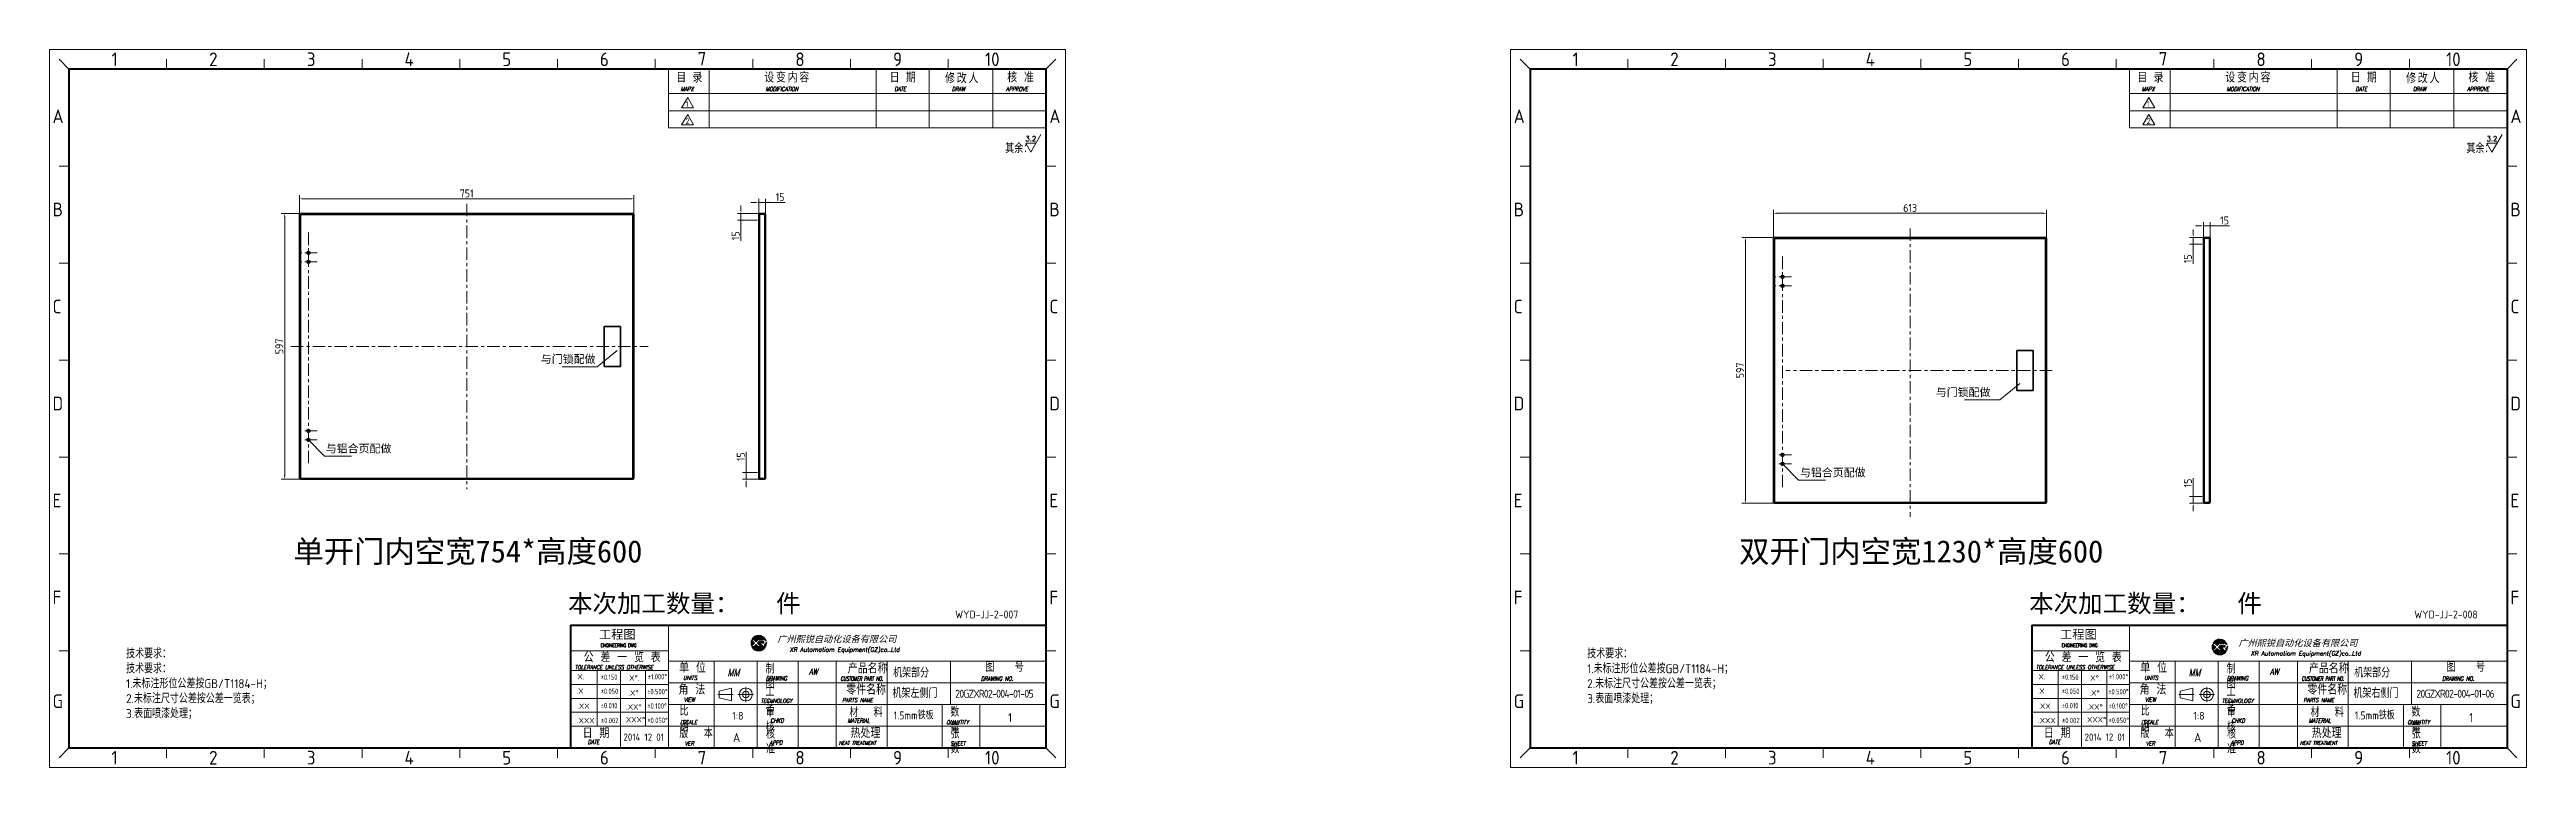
# Model space of a CAD drawing. Header units: millimetres. Extents: x 308 to 12422, y -7027 to -5414.
# Drawn here: x 6860 to 12422, y -7027 to -5414 of the extents above; entities that cross this region are included whole.
import ezdxf
from ezdxf.enums import TextEntityAlignment as Align

# ---------------------------------------------------------------- set-up
doc = ezdxf.new("R2010")
doc.units = ezdxf.units.MM
doc.linetypes.add('CENTER', pattern=[7, 4, -1, 1, -1])
for name, color, linetype in [('DIM', 3, 'Continuous'), ('layer 1', 7, 'Continuous'), ('图框文字', 7, 'Continuous')]:
    doc.layers.add(name, color=color, linetype=linetype)
for name, color, linetype, lineweight in [('中心线', 10, 'CENTER', 13), ('剖面线', 7, 'Continuous', 9), ('尺寸线', 2, 'Continuous', 13), ('粗实线', 7, 'Continuous', 35), ('细实线', 7, 'Continuous', 13)]:
    doc.layers.add(name, color=color, linetype=linetype, lineweight=lineweight)
doc.styles.add('ACANSTS', font='romans.shx', dxfattribs={"height": 1, "bigfont": 'gbcbig.shx'})
doc.styles.add('AEH', font='romans.shx', dxfattribs={"width": 0.7, "bigfont": 'chineset.shx'})
doc.styles.add('chulayer', font='txt.shx', dxfattribs={"bigfont": 'gbcbig.shx'})
doc.styles.get("Standard").update_dxf_attribs({"font": 'ISOCP.SHX', "bigfont": 'GBCBIG.SHX'})
doc.styles.add('STYLE1', font='')
doc.styles.add('斜體字', font='italic.shx', dxfattribs={"width": 0.8, "bigfont": 'chineset.shx'})
doc.styles.add('标题字', font='romand.shx', dxfattribs={"oblique": 10, "bigfont": 'bigfont.shx'})
doc.styles.get('STYLE1').set_extended_font_data('SimSun')
doc.dimstyles.new('国标$0', dxfattribs={"dimtxt": 2.2, "dimasz": 1.2, "dimexe": 1, "dimexo": 0.4, "dimgap": 0.4, "dimtad": 1, "dimzin": 1, "dimdsep": 46, "dimtxsty": 'Standard', "dimcen": 0, "dimclrd": 256, "dimclre": 256, "dimclrt": 256, "dimadec": 0, "dimazin": 0, "dimtp": 0.1, "dimtm": 0.1, "dimtfac": 0.71, "dimtmove": 1, "dimatfit": 3, "dimfxl": 1, "dimlwd": -1, "dimlwe": -1, "dimarcsym": 1})
doc.dimstyles.new('国标$7', dxfattribs={"dimtxt": 2.2, "dimasz": 1.2, "dimexe": 1, "dimexo": 0.4, "dimgap": 0.4, "dimtad": 1, "dimzin": 1, "dimdsep": 46, "dimtxsty": 'Standard', "dimcen": 0, "dimclrd": 256, "dimclre": 256, "dimclrt": 256, "dimadec": 0, "dimazin": 0, "dimtp": 0.1, "dimtm": 0.1, "dimtfac": 0.71, "dimtmove": 0, "dimatfit": 3, "dimfxl": 1, "dimlwd": -1, "dimlwe": -1, "dimarcsym": 1})

msp = doc.modelspace()

# ---------------------------------------------------------------- texts
at = {"layer": '尺寸线', "attachment_point": 1, "style": 'chulayer'}
for s, insert, char_height, width in [('{\\fSimSun|b0|i0|c134|p2;与门锁配做}', (7963.1, -6100.2), 18, 126.565), ('{\\fSimSun|b0|i0|c134|p2;与门锁配做}', (11095.7, -6174.8), 18, 126.565), ('{\\fSimSun|b0|i0|c134|p2;与铝合页配做}', (7480.3, -6301.3), 18, 254.162), ('{\\fSimSun|b0|i0|c134|p2;与铝合页配做}', (10790.7, -6355.2), 18, 204.121), ('{\\fSimSun|b0|i0|c134|p2;单开门内空宽754*高度600}', (7407.4, -6516.2), 50, 1123.693), ('{\\fSimSun|b0|i0|c134|p2;双开门内空宽1230*高度600}', (10654.1, -6516.2), 50, 1123.693)]:
    msp.add_mtext(s, dxfattribs=dict(at, insert=insert, char_height=char_height, width=width))
at = {"layer": '粗实线', "attachment_point": 1}
for s, insert, char_height, width in [('{\\fSimSun|b0|i0|c134|p2;本次加工数量：   件}', (8024.1, -6638), 40.34, 731.323), ('{\\fSimSun|b0|i0|c134|p2;本次加工数量：   件}', (11305.3, -6638), 40.34, 731.323), ('{\\fKaiTi_GB2312|b0|i0|c134|p49;工程图}', (8093.6, -6717.4), 20.17, 173.152), ('{\\fKaiTi_GB2312|b0|i0|c134|p49;工程图}', (11374.8, -6717.4), 20.17, 173.152), ('图    号', (8961.3, -6791.2), 20.17, 90.645), ('图    号', (12242.5, -6791.2), 20.17, 90.645)]:
    msp.add_mtext(s, dxfattribs=dict(at, insert=insert, char_height=char_height, width=width))
at = {"layer": '细实线'}
for s, height, p in [('1', 30.7, (6998.9, -5451.1)), ('2', 30.7, (7218.3, -5451.1)), ('3', 30.7, (7437.7, -5451.1)), ('4', 30.7, (7657.1, -5451.1)), ('5', 30.7, (7876.5, -5451.1)), ('6', 30.7, (8095.9, -5451.1)), ('7', 30.7, (8315.3, -5449.7)), ('8', 30.7, (8534.7, -5451.1)), ('9', 30.7, (8754.1, -5451.1)), ('10', 30.72, (8960.6, -5451.1)), ('1', 30.7, (10280.1, -5451.1)), ('2', 30.7, (10499.5, -5451.1)), ('3', 30.7, (10718.9, -5451.1)), ('4', 30.7, (10938.3, -5451.1)), ('5', 30.7, (11157.7, -5451.1)), ('6', 30.7, (11377.1, -5451.1)), ('7', 30.7, (11596.5, -5449.7)), ('8', 30.7, (11815.9, -5451.1)), ('9', 30.7, (12035.3, -5451.1)), ('10', 30.72, (12241.7, -5451.1)), ('A', 30.7, (6866.6, -5579.1)), ('1', 12.7, (8288.1, -5542.6)), ('A', 30.7, (9105.1, -5579.1)), ('A', 30.7, (10147.8, -5579.1)), ('1', 12.7, (11569.3, -5542.6)), ('A', 30.7, (12386.2, -5579.1)), ('2', 12.7, (8288.1, -5581)), ('2', 12.7, (11569.3, -5581)), ('B', 30.7, (6866.6, -5788.6)), ('B', 30.7, (9105.1, -5788.6)), ('B', 30.7, (10147.8, -5788.6)), ('B', 30.7, (12386.2, -5788.6)), ('C', 30.7, (6866.6, -6006.5)), ('C', 30.7, (9105.1, -6006.5)), ('C', 30.7, (10147.8, -6006.5)), ('C', 30.7, (12386.2, -6006.5)), ('D', 30.7, (6866.6, -6224.4)), ('D', 30.7, (9105.1, -6224.4)), ('D', 30.7, (10147.8, -6224.4)), ('D', 30.7, (12386.2, -6224.4)), ('E', 30.7, (6866.6, -6442.2)), ('E', 30.7, (9105.1, -6442.2)), ('E', 30.7, (10147.8, -6442.2)), ('E', 30.7, (12386.2, -6442.2)), ('F', 30.7, (6866.6, -6660.1)), ('F', 30.7, (9105.1, -6660.1)), ('F', 30.7, (10147.8, -6660.1)), ('F', 30.7, (12386.2, -6660.1)), ('X.', 11.88, (8045.3, -6828.8)), ('X%%D.', 11.88, (8161.5, -6831.6)), ('X.', 11.88, (11326.4, -6828.8)), ('X%%D.', 11.88, (11442.7, -6831.6)), ('G', 30.7, (6866.6, -6893.2)), ('.X', 11.88, (8043.3, -6861)), ('.XX', 11.88, (8044.7, -6894.9)), ('.XX%%D', 11.88, (8154.4, -6896.6)), ('.X%%D', 11.88, (8159.5, -6865.2)), ('G', 30.7, (9105.1, -6893.2)), ('G', 30.7, (10147.8, -6893.2)), ('.X', 11.88, (11324.4, -6861)), ('.XX', 11.88, (11325.9, -6894.9)), ('.XX%%D', 11.88, (11435.6, -6896.6)), ('.X%%D', 11.88, (11440.7, -6865.2)), ('G', 30.7, (12386.2, -6893.2)), ('.XXX', 11.88, (8044.1, -6927.2)), ('.XXX%%D', 11.88, (8150.5, -6925.3)), ('.XXX', 11.88, (11325.3, -6927.2)), ('.XXX%%D', 11.88, (11431.6, -6925.3)), ('1', 30.7, (6998.9, -7020.1)), ('2', 30.7, (7218.3, -7020.1)), ('3', 30.7, (7437.7, -7020.1)), ('4', 30.7, (7657.1, -7020.1)), ('5', 30.7, (7876.5, -7020.1)), ('5', 30.7, (7876.5, -7020.1)), ('6', 30.7, (8095.9, -7020.1)), ('7', 30.7, (8315.3, -7020.1)), ('8', 30.7, (8534.7, -7020.1)), ('9', 30.7, (8754.1, -7020.1)), ('10', 30.72, (8960.6, -7020.1)), ('1', 30.7, (10280.1, -7020.1)), ('2', 30.7, (10499.5, -7020.1)), ('3', 30.7, (10718.9, -7020.1)), ('4', 30.7, (10938.3, -7020.1)), ('5', 30.7, (11157.7, -7020.1)), ('5', 30.7, (11157.7, -7020.1)), ('6', 30.7, (11377.1, -7020.1)), ('7', 30.7, (11596.5, -7020.1)), ('8', 30.7, (11815.9, -7020.1)), ('9', 30.7, (12035.3, -7020.1)), ('10', 30.72, (12241.7, -7020.1))]:
    msp.add_text(s, height=height, dxfattribs=at).set_placement(p)
at = {"layer": '细实线', "style": 'ACANSTS'}
for s, height, p in [('目', 22.3, (8267.3, -5487.9)), ('录', 22.3, (8303.7, -5487.9)), ('设', 22.3, (8464.8, -5487.7)), ('变', 22.3, (8491.1, -5487.7)), ('内', 22.3, (8517.4, -5487.7)), ('容', 22.3, (8543.7, -5487.7)), ('日', 22.3, (8746.5, -5487.7)), ('期', 22.3, (8782.8, -5487.7)), ('修', 22.3, (8870.8, -5489.3)), ('改', 22.3, (8897.1, -5489.3)), ('人', 22.3, (8923.4, -5489.3)), ('核 准', 22.32, (9010.5, -5487.6)), ('目', 22.3, (11548.5, -5487.9)), ('录', 22.3, (11584.8, -5487.9)), ('设', 22.3, (11746, -5487.7)), ('变', 22.3, (11772.3, -5487.7)), ('内', 22.3, (11798.6, -5487.7)), ('容', 22.3, (11824.9, -5487.7)), ('日', 22.3, (12027.6, -5487.7)), ('期', 22.3, (12064, -5487.7)), ('修', 22.3, (12152, -5489.3)), ('改', 22.3, (12178.2, -5489.3)), ('人', 22.3, (12204.5, -5489.3)), ('核 准', 22.32, (12291.7, -5487.6)), ('公 差 一 览 表', 22.32, (8059.4, -6790.3)), ('公 差 一 览 表', 22.32, (11340.6, -6790.3)), ('角 法', 22.32, (8272.4, -6862.8)), ('单 位', 22.32, (8273.8, -6813.8)), ('零件名称', 22.32, (8649, -6863)), ('产品名称', 22.32, (8652.4, -6815.4)), ('角 法', 22.32, (11553.6, -6862.8)), ('单 位', 22.32, (11555, -6813.8)), ('零件名称', 22.32, (11930.2, -6863)), ('产品名称', 22.32, (11933.6, -6815.4)), ('日 期', 22.32, (8057.1, -6960.7)), ('热处理', 22.32, (8658.8, -6960.3)), ('日 期', 22.32, (11338.3, -6960.7)), ('热处理', 22.32, (11940, -6960.3))]:
    msp.add_text(s, height=height, dxfattribs=at).set_placement(p)
at = {"layer": '细实线'}
for s, height, style, width, p in [('MAPX', 9.28, '斜體字', 0.8, (8277.1, -5507.1)), ('MODIFICATION', 9.278, '斜體字', 0.8, (8467.8, -5507.1)), ('DATE', 9.28, '斜體字', 0.8, (8757.3, -5507.1)), ('DRAW', 9.28, '斜體字', 0.8, (8886.3, -5507.1)), ('APPROVE', 9.28, '斜體字', 0.8, (9007.8, -5507)), ('MAPX', 9.28, '斜體字', 0.8, (11558.2, -5507.1)), ('MODIFICATION', 9.278, '斜體字', 0.8, (11749, -5507.1)), ('DATE', 9.28, '斜體字', 0.8, (12038.5, -5507.1)), ('DRAW', 9.28, '斜體字', 0.8, (12167.5, -5507.1)), ('APPROVE', 9.28, '斜體字', 0.8, (12289, -5507)), ('ENGINEERING DWG', 7.731, 'AEH', 0.7, (8097.4, -6756.2)), ('ENGINEERING DWG', 7.731, 'AEH', 0.7, (11378.6, -6756.2)), ('TOLERANCE UNLESS OTHERWISE', 9.278, '斜體字', 0.8, (8039.7, -6806.1)), ('UNITS', 9.28, '斜體字', 0.8, (8282.8, -6830)), ('MM', 16.14, '斜體字', 0.8, (8382.7, -6821.5)), ('DRAWING', 9.28, '斜體字', 0.8, (8468.5, -6831.1)), ('AW', 13.92, '斜體字', 0.8, (8565, -6818.4)), ('CUSTOMER PART NO.', 9.278, '斜體字', 0.6, (8636.3, -6831.7)), ('DRAWING NO.', 9.278, '斜體字', 0.8, (8951.5, -6831.8)), ('TOLERANCE UNLESS OTHERWISE', 9.278, '斜體字', 0.8, (11320.9, -6806.1)), ('UNITS', 9.28, '斜體字', 0.8, (11563.9, -6830)), ('MM', 16.14, '斜體字', 0.8, (11663.9, -6821.5)), ('DRAWING', 9.28, '斜體字', 0.8, (11749.7, -6831.1)), ('AW', 13.92, '斜體字', 0.8, (11846.1, -6818.4)), ('CUSTOMER PART NO.', 9.278, '斜體字', 0.6, (11917.4, -6831.7)), ('DRAWING NO.', 9.278, '斜體字', 0.8, (12232.7, -6831.8)), ('VIEW', 9.28, '斜體字', 0.8, (8284.5, -6879)), ('TECHNOLOGY', 9.28, '斜體字', 0.8, (8457, -6881.6)), ('PARTS NAME', 9.28, '斜體字', 0.8, (8640.1, -6880)), ('VIEW', 9.28, '斜體字', 0.8, (11565.7, -6879)), ('TECHNOLOGY', 9.28, '斜體字', 0.8, (11738.2, -6881.6)), ('PARTS NAME', 9.28, '斜體字', 0.8, (11921.3, -6880)), ('SCALE', 9.28, '斜體字', 0.8, (8280.6, -6929.6)), ('CHKD', 9.28, '斜體字', 0.8, (8478.5, -6926.1)), ('MATERIAL', 9.28, '斜體字', 0.8, (8652, -6926.1)), ('QUANTITY', 9.28, '斜體字', 0.8, (8873.9, -6929.7)), ('SCALE', 9.28, '斜體字', 0.8, (11561.8, -6929.6)), ('CHKD', 9.28, '斜體字', 0.8, (11759.7, -6926.1)), ('MATERIAL', 9.28, '斜體字', 0.8, (11933.2, -6926.1)), ('QUANTITY', 9.28, '斜體字', 0.8, (12155.1, -6929.7)), ('DATE', 9.28, '斜體字', 0.8, (8068.5, -6974.1)), ('VER', 9.28, '斜體字', 0.8, (8286.5, -6977.4)), ('APPD', 9.28, '斜體字', 0.8, (8477, -6975.6)), ('HEAT TREATMENT', 8.35, '斜體字', 0.8, (8632.6, -6975.6)), ('SHEET', 9.28, '斜體字', 0.8, (8883, -6977.3)), ('DATE', 9.28, '斜體字', 0.8, (11349.6, -6974.1)), ('VER', 9.28, '斜體字', 0.8, (11567.7, -6977.4)), ('APPD', 9.28, '斜體字', 0.8, (11758.2, -6975.6)), ('HEAT TREATMENT', 8.35, '斜體字', 0.8, (11913.8, -6975.6)), ('SHEET', 9.28, '斜體字', 0.8, (12164.1, -6977.3))]:
    msp.add_text(s, height=height, dxfattribs=dict(at, style=style, width=width)).set_placement(p)
at = {"layer": '细实线', "width": 0.8}
for s, height, p in [('%%P0.150', 11.88, (8097.5, -6829.9)), ('%%P1.000%%D', 11.875, (8203.3, -6828.7)), ('%%P0.150', 11.88, (11378.7, -6829.9)), ('%%P1.000%%D', 11.875, (11484.5, -6828.7)), ('%%P0.050', 11.88, (8097.5, -6861.4)), ('%%P0.010', 11.88, (8097.8, -6893.7)), ('%%P0.500%%D', 11.875, (8202.1, -6862.2)), ('%%P0.100%%D', 11.875, (8202.5, -6894.5)), ('%%P0.050', 11.88, (11378.6, -6861.4)), ('%%P0.010', 11.88, (11378.9, -6893.7)), ('%%P0.500%%D', 11.875, (11483.2, -6862.2)), ('%%P0.100%%D', 11.875, (11483.7, -6894.5)), ('%%P0.002', 11.88, (8098.2, -6927)), ('%%P0.050%%D', 11.875, (8202.5, -6926.8)), ('%%P0.002', 11.88, (11379.4, -6927)), ('%%P0.050%%D', 11.875, (11483.7, -6926.8))]:
    msp.add_text(s, height=height, dxfattribs=at).set_placement(p)
at = {"layer": '细实线', "attachment_point": 1}
for s, insert, char_height, width in [('其余：', (9006.2, -5626.2), 20.17, 80.789), ('其余：', (12287.3, -5626.2), 20.17, 80.789), ('WYD-JJ-2-007', (8893.7, -6674.1), 17.75, 185.613), ('WYD-JJ-2-008', (12170.3, -6674.1), 17.75, 185.613), ('技术要求：\\P技术要求：\\P1.未标注形位公差按GB/T1184-H；\\P2.未标注尺寸公差按公差一览表；\\P3.表面喷漆处理；', (7031.8, -6761.1), 20.17, 335.168), ('技术要求：\\P1.未标注形位公差按GB/T1184-H；\\P2.未标注尺寸公差按公差一览表；\\P3.表面喷漆处理；', (10313, -6761.1), 20.17, 335.168), ('制   图', (8468, -6795.3), 20.17, 51.506), ('机架部分', (8754.2, -6804.1), 20.17, 118.392), ('制   图', (11749.1, -6795.3), 20.17, 51.506), ('机架部分', (12035.4, -6804.1), 20.17, 118.392), ('比   例', (8274.8, -6889.9), 20.17, 66.95), ('工   艺', (8467.7, -6847.2), 20.17, 69.278), ('审   核', (8468.1, -6892.5), 20.17, 65.513), ('材   料', (8656, -6893.2), 20.17, 78.289), ('机架左侧门', (8752.7, -6850), 20.17, 118.569), ('数  量', (8882.9, -6892.2), 20.17, 51.937), ('{\\T0.85;20GZXR02-004-01-05}', (8893.7, -6852.1), 17.75, 185.613), ('比   例', (11556, -6889.9), 20.17, 66.95), ('工   艺', (11748.9, -6847.2), 20.17, 69.278), ('审   核', (11749.3, -6892.5), 20.17, 65.513), ('材   料', (11937.2, -6893.2), 20.17, 78.289), ('机架右侧门', (12033.8, -6850), 20.17, 118.569), ('数  量', (12164.1, -6892.2), 20.17, 51.937), ('{\\T0.85;20GZXR02-004-01-06}', (12174.9, -6852.1), 17.75, 185.613), ('2014 12 01', (8148.8, -6950.5), 16.14, 185.613), ('版   本', (8274.2, -6940.1), 20.17, 74.175), ('1:8', (8393, -6901.7), 17.75, 185.613), ('A', (8394.6, -6949.4), 20.2, 35.12), ('核   准', (8468.8, -6941.8), 20.17, 59.112), ('1.5mm铁板', (8755.4, -6900.9), 17.75, 185.613), ('张  数', (8883.2, -6941.1), 20.17, 54.277), ('1', (9012.5, -6904.6), 20.2, 23.559), ('2014 12 01', (11429.9, -6950.5), 16.14, 185.613), ('版   本', (11555.3, -6940.1), 20.17, 74.175), ('1:8', (11674.2, -6901.7), 17.75, 185.613), ('A', (11675.8, -6949.4), 20.2, 35.12), ('核   准', (11750, -6941.8), 20.17, 59.112), ('1.5mm铁板', (12036.5, -6900.9), 17.75, 185.613), ('张  数', (12164.4, -6941.1), 20.17, 54.277), ('1', (12293.6, -6904.6), 20.2, 23.559)]:
    msp.add_mtext(s, dxfattribs=dict(at, insert=insert, char_height=char_height, width=width))

# ---------------------------------------------------------------- blocks, each defined once
blk = doc.blocks.new('*U3', base_point=(11516.67, -1645.06))
for p, q in [((11516.67, -1645.06), (11514.67, -1641.59)), ((11518.67, -1641.59), (11514.67, -1641.59)), ((11516.67, -1645.06), (11520.67, -1638.13))]:
    blk.add_line(p, q)
at = {"style": 'chulayer'}
blk.add_attdef('1', text='', height=2, dxfattribs=at).set_placement((11516.67, -1639.79), align=Align.MIDDLE)
blk = doc.blocks.new('*D28')
at = {"layer": 'Defpoints', "color": 0}
for p in [(7421.1, -5784.2), (8172.1, -5749.1), (8172.1, -5784.2)]:
    blk.add_point(p, dxfattribs=at)
at = {"layer": '尺寸线'}
for p, q in [((7421.1, -5781.2), (7421.1, -5741.1)), ((7430.1, -5749.1), (8163.1, -5749.1)), ((8172.1, -5781.2), (8172.1, -5741.1))]:
    blk.add_line(p, q, dxfattribs=at)
for points in [[(7430.1, -5747.6), (7430.1, -5750.6), (7421.1, -5749.1)], [(8163.1, -5750.6), (8163.1, -5747.6), (8172.1, -5749.1)]]:
    blk.add_solid(points, dxfattribs=at)
at = {"layer": '尺寸线', "insert": (7796.6, -5737.1), "char_height": 18, "attachment_point": 5}
blk.add_mtext('751', dxfattribs=at)
blk = doc.blocks.new('*D29')
at = {"layer": 'Defpoints', "color": 0}
for p in [(7387.9, -5782.2), (7423.1, -5782.2), (7423.1, -6379.2)]:
    blk.add_point(p, dxfattribs=at)
at = {"layer": '尺寸线'}
for p, q in [((7420.1, -5782.2), (7379.9, -5782.2)), ((7387.9, -6370.2), (7387.9, -5791.2)), ((7420.1, -6379.2), (7379.9, -6379.2))]:
    blk.add_line(p, q, dxfattribs=at)
for points in [[(7389.4, -5791.2), (7386.4, -5791.2), (7387.9, -5782.2)], [(7386.4, -6370.2), (7389.4, -6370.2), (7387.9, -6379.2)]]:
    blk.add_solid(points, dxfattribs=at)
at = {"layer": '尺寸线', "insert": (7375.9, -6080.7), "char_height": 18, "attachment_point": 5, "rotation": 90}
blk.add_mtext('597', dxfattribs=at)
blk = doc.blocks.new('*D30')
at = {"layer": 'Defpoints', "color": 0}
for p in [(8452.4, -5784.2), (8467.4, -5757.2), (8467.4, -5784.2)]:
    blk.add_point(p, dxfattribs=at)
at = {"layer": '尺寸线'}
for p, q in [((8443.4, -5757.2), (8434.4, -5757.2)), ((8452.4, -5781.2), (8452.4, -5749.2)), ((8452.4, -5757.2), (8467.4, -5757.2)), ((8467.4, -5781.2), (8467.4, -5749.2)), ((8467.4, -5757.2), (8511.5, -5757.2))]:
    blk.add_line(p, q, dxfattribs=at)
for points in [[(8443.4, -5758.7), (8443.4, -5755.7), (8452.4, -5757.2)], [(8476.4, -5755.7), (8476.4, -5758.7), (8467.4, -5757.2)]]:
    blk.add_solid(points, dxfattribs=at)
at = {"layer": '尺寸线', "insert": (8500.4, -5745.2), "char_height": 18, "attachment_point": 5}
blk.add_mtext('15', dxfattribs=at)
blk = doc.blocks.new('*D31')
at = {"layer": 'Defpoints', "color": 0}
for p in [(8412.5, -5782.2), (8454.4, -5782.2), (8452.4, -5797.2)]:
    blk.add_point(p, dxfattribs=at)
at = {"layer": '尺寸线'}
for p, q in [((8451.4, -5782.2), (8404.5, -5782.2)), ((8412.5, -5773.2), (8412.5, -5764.2)), ((8412.5, -5797.2), (8412.5, -5782.2)), ((8449.4, -5797.2), (8404.5, -5797.2)), ((8412.5, -5797.2), (8412.5, -5843.3))]:
    blk.add_line(p, q, dxfattribs=at)
for points in [[(8411, -5773.2), (8414, -5773.2), (8412.5, -5782.2)], [(8414, -5806.2), (8411, -5806.2), (8412.5, -5797.2)]]:
    blk.add_solid(points, dxfattribs=at)
at = {"layer": '尺寸线', "insert": (8400.5, -5832.2), "char_height": 18, "attachment_point": 5, "rotation": 90}
blk.add_mtext('15', dxfattribs=at)
blk = doc.blocks.new('*D32')
at = {"layer": 'Defpoints', "color": 0}
for p in [(8424.2, -6364.2), (8452.4, -6364.2), (8454.4, -6379.2)]:
    blk.add_point(p, dxfattribs=at)
at = {"layer": '尺寸线'}
for p, q in [((8424.2, -6364.2), (8424.2, -6317.4)), ((8449.4, -6364.2), (8416.2, -6364.2)), ((8451.4, -6379.2), (8416.2, -6379.2)), ((8424.2, -6379.2), (8424.2, -6364.2)), ((8424.2, -6388.2), (8424.2, -6397.2))]:
    blk.add_line(p, q, dxfattribs=at)
for points in [[(8422.7, -6355.2), (8425.7, -6355.2), (8424.2, -6364.2)], [(8425.7, -6388.2), (8422.7, -6388.2), (8424.2, -6379.2)]]:
    blk.add_solid(points, dxfattribs=at)
at = {"layer": '尺寸线', "insert": (8412.2, -6328.5), "char_height": 18, "attachment_point": 5, "rotation": 90}
blk.add_mtext('15', dxfattribs=at)
blk = doc.blocks.new('XR')
at = {"true_color": 0xfc8000}
h = blk.add_hatch(color=30, dxfattribs=at)
h.set_gradient(color1=(252, 128, 0), rotation=240, one_color=1, tint=1, name='INVCURVED')
edge = h.paths.add_edge_path()
edge.add_spline(control_points=[(-434.2, -5928.5), (-433.9, -5928.7), (-433.6, -5929), (-433.6, -5929), (-433.6, -5929), (-433.6, -5929), (-433.4, -5928.7), (-433.1, -5928.5)], knot_values=[0.5625, 0.5625, 0.5625, 0.5625, 0.625, 0.625, 0.625, 0.625, 0.6875, 0.6875, 0.6875, 0.6875], degree=3, periodic=0)
edge.add_spline(control_points=[(-433.1, -5928.5), (-432.8, -5928.2), (-432.5, -5927.9), (-432.5, -5927.9), (-432.5, -5927.9), (-432.5, -5927.9), (-432, -5927.9), (-431.5, -5927.9)], knot_values=[0.4375, 0.4375, 0.4375, 0.4375, 0.5, 0.5, 0.5, 0.5, 0.5625, 0.5625, 0.5625, 0.5625], degree=3, periodic=0)
edge.add_spline(control_points=[(-431.5, -5927.9), (-431, -5927.9), (-430.5, -5927.9), (-430.5, -5927.9), (-430.5, -5927.9), (-430, -5927.9), (-429.4, -5928), (-429, -5928.3)], knot_values=[0.25, 0.25, 0.25, 0.25, 0.3125, 0.3125, 0.3125, 0.3125, 0.4375, 0.4375, 0.4375, 0.4375], degree=3, periodic=0)
edge.add_spline(control_points=[(-429, -5928.3), (-428.9, -5928.4), (-428.8, -5928.6), (-428.7, -5928.7)], knot_values=[0.125, 0.125, 0.125, 0.125, 0.25, 0.25, 0.25, 0.25], degree=3, periodic=0)
edge.add_spline(control_points=[(-428.7, -5928.7), (-429.1, -5927.2), (-430.6, -5926), (-432.3, -5926)], knot_values=[0, 0, 0, 0, 0.125, 0.125, 0.125, 0.125], degree=3, periodic=0)
edge.add_spline(control_points=[(-432.3, -5926), (-433.7, -5926), (-434.9, -5926.8), (-435.6, -5927.9)], knot_values=[0.875, 0.875, 0.875, 0.875, 1, 1, 1, 1], degree=3, periodic=0)
edge.add_spline(control_points=[(-435.6, -5927.9), (-435.6, -5927.9), (-434.7, -5927.9), (-434.7, -5927.9), (-434.7, -5927.9), (-434.7, -5927.9), (-434.4, -5928.2), (-434.2, -5928.5)], knot_values=[0.6875, 0.6875, 0.6875, 0.6875, 0.8125, 0.8125, 0.8125, 0.8125, 0.875, 0.875, 0.875, 0.875], degree=3, periodic=0)
edge = h.paths.add_edge_path()
edge.add_spline(control_points=[(-434.8, -5929.3), (-435, -5929), (-435.3, -5928.7), (-435.5, -5928.5)], knot_values=[0.562504, 0.562504, 0.562504, 0.562504, 0.656252, 0.656252, 0.656252, 0.656252], degree=3, periodic=0)
edge.add_spline(control_points=[(-435.5, -5928.5), (-435.7, -5928.4), (-435.8, -5928.3), (-435.8, -5928.3), (-435.8, -5928.3), (-435.9, -5928.7), (-436, -5929.2), (-436, -5929.7)], knot_values=[0.25, 0.25, 0.25, 0.25, 0.312504, 0.312504, 0.312504, 0.312504, 0.562504, 0.562504, 0.562504, 0.562504], degree=3, periodic=0)
edge.add_spline(control_points=[(-436, -5929.7), (-436, -5930.2), (-435.9, -5930.7), (-435.8, -5931.1), (-435.8, -5931.1), (-435.4, -5930.8), (-435, -5930.4)], knot_values=[0.874998, 0.874998, 0.874998, 0.874998, 1.124998, 1.124998, 1.124998, 1.25, 1.25, 1.25, 1.25], degree=3, periodic=0)
edge.add_spline(control_points=[(-435, -5930.4), (-434.7, -5930.1), (-434.3, -5929.7), (-434.3, -5929.7), (-434.3, -5929.7), (-434.3, -5929.7), (-434.3, -5929.7), (-434.3, -5929.7)], knot_values=[0.749878, 0.749878, 0.749878, 0.749878, 0.874875, 0.874875, 0.874875, 0.874875, 0.874998, 0.874998, 0.874998, 0.874998], degree=3, periodic=0)
edge.add_spline(control_points=[(-434.3, -5929.7), (-434.3, -5929.7), (-434.3, -5929.7), (-434.3, -5929.7)], knot_values=[0.749634, 0.749634, 0.749634, 0.749634, 0.749817, 0.749817, 0.749817, 0.749817], degree=3, periodic=0)
edge.add_spline(control_points=[(-434.3, -5929.7), (-434.3, -5929.7), (-434.3, -5929.7), (-434.4, -5929.7)], knot_values=[0.738281, 0.738281, 0.738281, 0.738281, 0.742188, 0.742188, 0.742188, 0.742188], degree=3, periodic=0)
edge.add_spline(control_points=[(-434.4, -5929.7), (-434.4, -5929.7), (-434.4, -5929.7), (-434.4, -5929.7)], knot_values=[0.726563, 0.726563, 0.726563, 0.726563, 0.738281, 0.738281, 0.738281, 0.738281], degree=3, periodic=0)
edge.add_spline(control_points=[(-434.4, -5929.7), (-434.4, -5929.7), (-434.4, -5929.7), (-434.4, -5929.6)], knot_values=[0.718751, 0.718751, 0.718751, 0.718751, 0.726563, 0.726563, 0.726563, 0.726563], degree=3, periodic=0)
edge.add_spline(control_points=[(-434.4, -5929.6), (-434.4, -5929.6), (-434.4, -5929.6), (-434.5, -5929.6)], knot_values=[0.703126, 0.703126, 0.703126, 0.703126, 0.718751, 0.718751, 0.718751, 0.718751], degree=3, periodic=0)
edge.add_spline(control_points=[(-434.5, -5929.6), (-434.5, -5929.5), (-434.5, -5929.5), (-434.6, -5929.5)], knot_values=[0.687501, 0.687501, 0.687501, 0.687501, 0.703126, 0.703126, 0.703126, 0.703126], degree=3, periodic=0)
edge.add_spline(control_points=[(-434.6, -5929.5), (-434.6, -5929.4), (-434.7, -5929.3), (-434.8, -5929.3)], knot_values=[0.656252, 0.656252, 0.656252, 0.656252, 0.687501, 0.687501, 0.687501, 0.687501], degree=3, periodic=0)
at = {"true_color": 0x0348ff}
h = blk.add_hatch(color=160, dxfattribs=at)
h.set_gradient(color1=(3, 72, 255), color2=(0, 41, 153), one_color=1, tint=0.3, name='HEMISPHERICAL')
edge = h.paths.add_edge_path()
edge.add_spline(control_points=[(-432.5, -5929.7), (-432.3, -5929.9), (-431.9, -5930.2), (-431.7, -5930.5), (-431.7, -5930.5), (-431.7, -5930.5), (-431.7, -5930.5), (-431.7, -5930.5)], knot_values=[0.736842, 0.736842, 0.736842, 0.736842, 0.789474, 0.789474, 0.789474, 0.789474, 0.802633, 0.802633, 0.802633, 0.802633], degree=3, periodic=0)
edge.add_spline(control_points=[(-431.7, -5930.5), (-431.7, -5930.5), (-431.7, -5930.5), (-431.6, -5930.5)], knot_values=[0.802633, 0.802633, 0.802633, 0.802633, 0.815791, 0.815791, 0.815791, 0.815791], degree=3, periodic=0)
edge.add_spline(control_points=[(-431.6, -5930.5), (-431.6, -5930.5), (-431.6, -5930.5), (-431.6, -5930.5)], knot_values=[0.815791, 0.815791, 0.815791, 0.815791, 0.82237, 0.82237, 0.82237, 0.82237], degree=3, periodic=0)
edge.add_spline(control_points=[(-431.6, -5930.5), (-431.6, -5930.5), (-431.6, -5930.5), (-431.6, -5930.5)], knot_values=[0.82237, 0.82237, 0.82237, 0.82237, 0.828949, 0.828949, 0.828949, 0.828949], degree=3, periodic=0)
edge.add_spline(control_points=[(-431.6, -5930.5), (-431.6, -5930.5), (-431.6, -5930.5), (-431.6, -5930.5), (-431.6, -5930.5), (-431.6, -5930.5), (-431.6, -5930.5), (-431.5, -5930.5)], knot_values=[0.841901, 0.841901, 0.841901, 0.841901, 0.842105, 0.842105, 0.842105, 0.842105, 0.855264, 0.855264, 0.855264, 0.855264], degree=3, periodic=0)
edge.add_spline(control_points=[(-431.5, -5930.5), (-431.5, -5930.5), (-431.4, -5930.5), (-431.3, -5930.5)], knot_values=[0.855264, 0.855264, 0.855264, 0.855264, 0.868422, 0.868422, 0.868422, 0.868422], degree=3, periodic=0)
edge.add_spline(control_points=[(-431.3, -5930.5), (-431.3, -5930.5), (-431.2, -5930.5), (-431.2, -5930.5)], knot_values=[0.868422, 0.868422, 0.868422, 0.868422, 0.875, 0.875, 0.875, 0.875], degree=3, periodic=0)
edge.add_spline(control_points=[(-431.2, -5930.5), (-431.1, -5930.5), (-431.1, -5930.5), (-431.1, -5930.5)], knot_values=[0.875, 0.875, 0.875, 0.875, 0.881579, 0.881579, 0.881579, 0.881579], degree=3, periodic=0)
edge.add_spline(control_points=[(-431.1, -5930.5), (-431.1, -5930.5), (-431, -5930.5), (-431, -5930.5)], knot_values=[0.881579, 0.881579, 0.881579, 0.881579, 0.884869, 0.884869, 0.884869, 0.884869], degree=3, periodic=0)
edge.add_spline(control_points=[(-431, -5930.5), (-431, -5930.5), (-431, -5930.5), (-431, -5930.5)], knot_values=[0.884869, 0.884869, 0.884869, 0.884869, 0.888158, 0.888158, 0.888158, 0.888158], degree=3, periodic=0)
edge.add_spline(control_points=[(-431, -5930.5), (-431, -5930.5), (-431, -5930.5), (-431, -5930.5)], knot_values=[0.888158, 0.888158, 0.888158, 0.888158, 0.889803, 0.889803, 0.889803, 0.889803], degree=3, periodic=0)
edge.add_spline(control_points=[(-431, -5930.5), (-431, -5930.5), (-431, -5930.5), (-431, -5930.5)], knot_values=[0.889803, 0.889803, 0.889803, 0.889803, 0.891447, 0.891447, 0.891447, 0.891447], degree=3, periodic=0)
edge.add_spline(control_points=[(-431, -5930.5), (-431, -5930.5), (-431, -5930.5), (-431, -5930.5)], knot_values=[0.891447, 0.891447, 0.891447, 0.891447, 0.89227, 0.89227, 0.89227, 0.89227], degree=3, periodic=0)
edge.add_spline(control_points=[(-431, -5930.5), (-431, -5930.5), (-431, -5930.5), (-431, -5930.5)], knot_values=[0.89227, 0.89227, 0.89227, 0.89227, 0.893092, 0.893092, 0.893092, 0.893092], degree=3, periodic=0)
edge.add_spline(control_points=[(-431, -5930.5), (-431, -5930.5), (-431, -5930.5), (-431, -5930.5)], knot_values=[0.893092, 0.893092, 0.893092, 0.893092, 0.893503, 0.893503, 0.893503, 0.893503], degree=3, periodic=0)
edge.add_spline(control_points=[(-431, -5930.5), (-431, -5930.5), (-431, -5930.5), (-431, -5930.5)], knot_values=[0.893503, 0.893503, 0.893503, 0.893503, 0.893914, 0.893914, 0.893914, 0.893914], degree=3, periodic=0)
edge.add_spline(control_points=[(-431, -5930.5), (-431, -5930.5), (-431, -5930.5), (-431, -5930.5)], knot_values=[0.893914, 0.893914, 0.893914, 0.893914, 0.89412, 0.89412, 0.89412, 0.89412], degree=3, periodic=0)
edge.add_spline(control_points=[(-431, -5930.5), (-431, -5930.5), (-431, -5930.5), (-431, -5930.5)], knot_values=[0.89412, 0.89412, 0.89412, 0.89412, 0.894326, 0.894326, 0.894326, 0.894326], degree=3, periodic=0)
edge.add_spline(control_points=[(-431, -5930.5), (-431, -5930.5), (-431, -5930.5), (-431, -5930.5)], knot_values=[0.894428, 0.894428, 0.894428, 0.894428, 0.894531, 0.894531, 0.894531, 0.894531], degree=3, periodic=0)
edge.add_spline(control_points=[(-431, -5930.5), (-431, -5930.5), (-431, -5930.5), (-431, -5930.5)], knot_values=[0.894531, 0.894531, 0.894531, 0.894531, 0.894583, 0.894583, 0.894583, 0.894583], degree=3, periodic=0)
edge.add_spline(control_points=[(-431, -5930.5), (-431, -5930.5), (-431, -5930.5), (-431, -5930.5), (-431, -5930.5), (-431, -5930.5), (-430.7, -5930.8), (-430.5, -5931)], knot_values=[0.894685, 0.894685, 0.894685, 0.894685, 0.894737, 0.894737, 0.894737, 0.894737, 0.921052, 0.921052, 0.921052, 0.921052], degree=3, periodic=0)
edge.add_spline(control_points=[(-430.5, -5931), (-430.3, -5931.2), (-430, -5931.5), (-430, -5931.5)], knot_values=[0.921052, 0.921052, 0.921052, 0.921052, 0.947368, 0.947368, 0.947368, 0.947368], degree=3, periodic=0)
edge.add_spline(control_points=[(-430, -5931.5), (-430, -5931.5), (-430, -5931.5), (-430, -5931.5)], knot_values=[0.947522, 0.947522, 0.947522, 0.947522, 0.947573, 0.947573, 0.947573, 0.947573], degree=3, periodic=0)
edge.add_spline(control_points=[(-430, -5931.5), (-430, -5931.5), (-430, -5931.5), (-430, -5931.5)], knot_values=[0.947573, 0.947573, 0.947573, 0.947573, 0.947676, 0.947676, 0.947676, 0.947676], degree=3, periodic=0)
edge.add_spline(control_points=[(-430, -5931.5), (-430, -5931.5), (-430, -5931.5), (-430, -5931.5)], knot_values=[0.947676, 0.947676, 0.947676, 0.947676, 0.947779, 0.947779, 0.947779, 0.947779], degree=3, periodic=0)
edge.add_spline(control_points=[(-430, -5931.5), (-430, -5931.5), (-430, -5931.5), (-430, -5931.5)], knot_values=[0.947779, 0.947779, 0.947779, 0.947779, 0.947984, 0.947984, 0.947984, 0.947984], degree=3, periodic=0)
edge.add_spline(control_points=[(-430, -5931.5), (-430, -5931.5), (-430, -5931.5), (-430, -5931.5)], knot_values=[0.947984, 0.947984, 0.947984, 0.947984, 0.94819, 0.94819, 0.94819, 0.94819], degree=3, periodic=0)
edge.add_spline(control_points=[(-430, -5931.5), (-430, -5931.5), (-430, -5931.5), (-430, -5931.5)], knot_values=[0.94819, 0.94819, 0.94819, 0.94819, 0.948601, 0.948601, 0.948601, 0.948601], degree=3, periodic=0)
edge.add_spline(control_points=[(-430, -5931.5), (-430, -5931.5), (-430, -5931.5), (-430, -5931.5)], knot_values=[0.948601, 0.948601, 0.948601, 0.948601, 0.949012, 0.949012, 0.949012, 0.949012], degree=3, periodic=0)
edge.add_spline(control_points=[(-430, -5931.5), (-430, -5931.5), (-430, -5931.5), (-430, -5931.5)], knot_values=[0.949012, 0.949012, 0.949012, 0.949012, 0.949834, 0.949834, 0.949834, 0.949834], degree=3, periodic=0)
edge.add_spline(control_points=[(-430, -5931.5), (-430, -5931.5), (-430, -5931.5), (-430, -5931.5)], knot_values=[0.949834, 0.949834, 0.949834, 0.949834, 0.950657, 0.950657, 0.950657, 0.950657], degree=3, periodic=0)
edge.add_spline(control_points=[(-430, -5931.5), (-430, -5931.5), (-430, -5931.5), (-430, -5931.5)], knot_values=[0.950657, 0.950657, 0.950657, 0.950657, 0.952301, 0.952301, 0.952301, 0.952301], degree=3, periodic=0)
edge.add_spline(control_points=[(-430, -5931.5), (-430, -5931.5), (-430, -5931.5), (-430, -5931.5)], knot_values=[0.952301, 0.952301, 0.952301, 0.952301, 0.953946, 0.953946, 0.953946, 0.953946], degree=3, periodic=0)
edge.add_spline(control_points=[(-430, -5931.5), (-430, -5931.5), (-429.9, -5931.5), (-429.9, -5931.5)], knot_values=[0.953946, 0.953946, 0.953946, 0.953946, 0.957236, 0.957236, 0.957236, 0.957236], degree=3, periodic=0)
edge.add_spline(control_points=[(-429.9, -5931.5), (-429.9, -5931.5), (-429.9, -5931.5), (-429.9, -5931.5)], knot_values=[0.957236, 0.957236, 0.957236, 0.957236, 0.960525, 0.960525, 0.960525, 0.960525], degree=3, periodic=0)
edge.add_spline(control_points=[(-429.9, -5931.5), (-429.8, -5931.5), (-429.8, -5931.5), (-429.7, -5931.5)], knot_values=[0.960525, 0.960525, 0.960525, 0.960525, 0.967104, 0.967104, 0.967104, 0.967104], degree=3, periodic=0)
edge.add_spline(control_points=[(-429.7, -5931.5), (-429.7, -5931.5), (-429.6, -5931.5), (-429.5, -5931.5)], knot_values=[0.967104, 0.967104, 0.967104, 0.967104, 0.973683, 0.973683, 0.973683, 0.973683], degree=3, periodic=0)
edge.add_spline(control_points=[(-429.5, -5931.5), (-429.4, -5931.5), (-429.3, -5931.5), (-429.2, -5931.5)], knot_values=[0.973683, 0.973683, 0.973683, 0.973683, 0.98684, 0.98684, 0.98684, 0.98684], degree=3, periodic=0)
edge.add_spline(control_points=[(-429.2, -5931.5), (-429.1, -5931.5), (-429, -5931.5), (-429, -5931.5), (-429.7, -5932.6), (-430.9, -5933.4), (-432.3, -5933.4)], knot_values=[0.98684, 0.98684, 0.98684, 0.98684, 1, 1, 1, 1.052632, 1.052632, 1.052632, 1.052632], degree=3, periodic=0)
edge.add_spline(control_points=[(-432.3, -5933.4), (-433.7, -5933.4), (-434.9, -5932.6), (-435.6, -5931.5), (-435.6, -5931.5), (-435.6, -5931.5), (-435.4, -5931.5), (-435.1, -5931.5)], knot_values=[0.052632, 0.052632, 0.052632, 0.052632, 0.105263, 0.105263, 0.105263, 0.105263, 0.131579, 0.131579, 0.131579, 0.131579], degree=3, periodic=0)
edge.add_spline(control_points=[(-435.1, -5931.5), (-434.9, -5931.5), (-434.7, -5931.5), (-434.7, -5931.5), (-434.7, -5931.5), (-434.7, -5931.5), (-434.4, -5931.2), (-434.2, -5930.9)], knot_values=[0.131579, 0.131579, 0.131579, 0.131579, 0.157895, 0.157895, 0.157895, 0.157895, 0.184211, 0.184211, 0.184211, 0.184211], degree=3, periodic=0)
edge.add_spline(control_points=[(-434.2, -5930.9), (-433.9, -5930.7), (-433.6, -5930.4), (-433.6, -5930.4), (-433.6, -5930.4), (-433.6, -5930.4), (-433.4, -5930.7), (-433.1, -5930.9)], knot_values=[0.184211, 0.184211, 0.184211, 0.184211, 0.210526, 0.210526, 0.210526, 0.210526, 0.236842, 0.236842, 0.236842, 0.236842], degree=3, periodic=0)
edge.add_spline(control_points=[(-433.1, -5930.9), (-432.8, -5931.2), (-432.5, -5931.5), (-432.5, -5931.5), (-432.5, -5931.5), (-432.5, -5931.5), (-432.2, -5931.5), (-431.8, -5931.5)], knot_values=[0.236842, 0.236842, 0.236842, 0.236842, 0.263158, 0.263158, 0.263158, 0.263158, 0.289474, 0.289474, 0.289474, 0.289474], degree=3, periodic=0)
edge.add_spline(control_points=[(-431.8, -5931.5), (-431.5, -5931.5), (-431.1, -5931.5), (-431.1, -5931.5), (-431.1, -5931.5), (-431.1, -5931.5), (-431.6, -5931), (-432, -5930.6)], knot_values=[0.289474, 0.289474, 0.289474, 0.289474, 0.315789, 0.315789, 0.315789, 0.315789, 0.342105, 0.342105, 0.342105, 0.342105], degree=3, periodic=0)
edge.add_spline(control_points=[(-432, -5930.6), (-432.5, -5930.1), (-432.9, -5929.7), (-432.9, -5929.7), (-432.9, -5929.7), (-432.9, -5929.7), (-432.7, -5929.5), (-432.5, -5929.3)], knot_values=[0.342105, 0.342105, 0.342105, 0.342105, 0.368421, 0.368421, 0.368421, 0.368421, 0.394737, 0.394737, 0.394737, 0.394737], degree=3, periodic=0)
edge.add_spline(control_points=[(-432.5, -5929.3), (-432.3, -5929.1), (-432.1, -5928.9), (-432.1, -5928.9)], knot_values=[0.394737, 0.394737, 0.394737, 0.394737, 0.421053, 0.421053, 0.421053, 0.421053], degree=3, periodic=0)
edge.add_spline(control_points=[(-432.1, -5928.9), (-432.1, -5928.9), (-432.1, -5928.9), (-432.1, -5928.9)], knot_values=[0.421053, 0.421053, 0.421053, 0.421053, 0.473684, 0.473684, 0.473684, 0.473684], degree=3, periodic=0)
edge.add_spline(control_points=[(-432.1, -5928.9), (-432.1, -5928.9), (-432.1, -5928.9), (-432.1, -5928.9), (-432.1, -5928.9), (-432.1, -5928.9), (-430.4, -5928.9), (-430.3, -5928.9)], knot_values=[0.473684, 0.473684, 0.473684, 0.473684, 0.473684, 0.473684, 0.473684, 0.473684, 0.526316, 0.526316, 0.526316, 0.526316], degree=3, periodic=0)
edge.add_spline(control_points=[(-430.3, -5928.9), (-429.5, -5928.9), (-429.6, -5929.4), (-429.8, -5929.5)], knot_values=[0.526316, 0.526316, 0.526316, 0.526316, 0.578947, 0.578947, 0.578947, 0.578947], degree=3, periodic=0)
edge.add_spline(control_points=[(-429.8, -5929.5), (-429.9, -5929.6), (-430.1, -5929.6), (-430.3, -5929.6), (-430.3, -5929.6), (-430.3, -5929.6), (-430.5, -5929.7), (-430.7, -5929.7)], knot_values=[0.578947, 0.578947, 0.578947, 0.578947, 0.631579, 0.631579, 0.631579, 0.631579, 0.657895, 0.657895, 0.657895, 0.657895], degree=3, periodic=0)
edge.add_spline(control_points=[(-430.7, -5929.7), (-430.9, -5929.7), (-431.2, -5929.7), (-431.2, -5929.7), (-431.2, -5929.7), (-431.2, -5929.7), (-432.5, -5929.7), (-432.5, -5929.7)], knot_values=[0.657895, 0.657895, 0.657895, 0.657895, 0.684211, 0.684211, 0.684211, 0.684211, 0.736842, 0.736842, 0.736842, 0.736842], degree=3, periodic=0)
edge = h.paths.add_edge_path()
edge.add_spline(control_points=[(-428.6, -5929.3), (-428.6, -5929.7), (-428.8, -5930), (-429.1, -5930.2)], knot_values=[0.8, 0.8, 0.8, 0.8, 1, 1, 1, 1], degree=3, periodic=0)
edge.add_spline(control_points=[(-429.1, -5930.2), (-429.2, -5930.3), (-429.4, -5930.4), (-429.6, -5930.5)], knot_values=[0.6, 0.6, 0.6, 0.6, 0.8, 0.8, 0.8, 0.8], degree=3, periodic=0)
edge.add_spline(control_points=[(-429.6, -5930.5), (-429.6, -5930.5), (-428.9, -5931.2), (-428.9, -5931.2), (-428.9, -5931.2), (-428.7, -5930.7), (-428.6, -5930.2), (-428.6, -5929.7)], knot_values=[0.2, 0.2, 0.2, 0.2, 0.4, 0.4, 0.4, 0.4, 0.6, 0.6, 0.6, 0.6], degree=3, periodic=0)
edge.add_spline(control_points=[(-428.6, -5929.7), (-428.6, -5929.6), (-428.6, -5929.4), (-428.6, -5929.3)], knot_values=[0, 0, 0, 0, 0.2, 0.2, 0.2, 0.2], degree=3, periodic=0)
at = {"layer": 'layer 1', "color": 30}
for points, knots in [([(-432.3, -5926), (-430.6, -5926), (-429.1, -5927.2), (-428.7, -5928.7), (-428.7, -5928.7), (-428.8, -5928.6), (-428.9, -5928.4), (-429, -5928.3), (-429, -5928.3), (-429.4, -5928), (-430, -5927.9), (-430.5, -5927.9), (-430.5, -5927.9), (-430.5, -5927.9), (-432.5, -5927.9), (-432.5, -5927.9), (-432.5, -5927.9), (-432.5, -5927.9), (-433.6, -5929), (-433.6, -5929), (-433.6, -5929), (-433.6, -5929), (-434.7, -5927.9), (-434.7, -5927.9), (-434.7, -5927.9), (-434.7, -5927.9), (-435.6, -5927.9), (-435.6, -5927.9), (-435.6, -5927.9), (-434.9, -5926.8), (-433.7, -5926), (-432.3, -5926)], [0, 0, 0, 0, 0.125, 0.125, 0.125, 0.125, 0.25, 0.25, 0.25, 0.25, 0.375, 0.375, 0.375, 0.375, 0.5, 0.5, 0.5, 0.5, 0.625, 0.625, 0.625, 0.625, 0.75, 0.75, 0.75, 0.75, 0.875, 0.875, 0.875, 0.875, 1, 1, 1, 1]), ([(-435.8, -5931.1), (-435.9, -5930.7), (-436, -5930.2), (-436, -5929.7), (-436, -5929.7), (-436, -5929.2), (-435.9, -5928.7), (-435.8, -5928.3), (-435.8, -5928.3), (-435.8, -5928.3), (-434.3, -5929.7), (-434.3, -5929.7), (-434.3, -5929.7), (-434.3, -5929.7), (-435.8, -5931.1), (-435.8, -5931.1)], [0, 0, 0, 0, 0.25, 0.25, 0.25, 0.25, 0.5, 0.5, 0.5, 0.5, 0.75, 0.75, 0.75, 0.75, 1, 1, 1, 1])]:
    blk.add_open_spline(points, degree=3, knots=knots, dxfattribs=at)
at = {"layer": 'layer 1', "color": 154}
for points, knots in [([(-429, -5931.5), (-429.7, -5932.6), (-430.9, -5933.4), (-432.3, -5933.4), (-432.3, -5933.4), (-433.7, -5933.4), (-434.9, -5932.6), (-435.6, -5931.5), (-435.6, -5931.5), (-435.6, -5931.5), (-434.7, -5931.5), (-434.7, -5931.5), (-434.7, -5931.5), (-434.7, -5931.5), (-433.6, -5930.4), (-433.6, -5930.4), (-433.6, -5930.4), (-433.6, -5930.4), (-432.5, -5931.5), (-432.5, -5931.5), (-432.5, -5931.5), (-432.5, -5931.5), (-431.1, -5931.5), (-431.1, -5931.5), (-431.1, -5931.5), (-431.1, -5931.5), (-432.9, -5929.7), (-432.9, -5929.7), (-432.9, -5929.7), (-432.9, -5929.7), (-432.1, -5928.9), (-432.1, -5928.9), (-432.1, -5928.9), (-432.1, -5928.9), (-432.1, -5928.9), (-432.1, -5928.9), (-432.1, -5928.9), (-432.1, -5928.9), (-430.4, -5928.9), (-430.3, -5928.9), (-430.3, -5928.9), (-429.5, -5928.9), (-429.6, -5929.4), (-429.8, -5929.5), (-429.8, -5929.5), (-429.9, -5929.6), (-430.1, -5929.6), (-430.3, -5929.6), (-430.3, -5929.6), (-430.3, -5929.6), (-431.2, -5929.7), (-431.2, -5929.7), (-431.2, -5929.7), (-431.2, -5929.7), (-432.5, -5929.7), (-432.5, -5929.7), (-432.5, -5929.7), (-432.3, -5929.9), (-431.9, -5930.2), (-431.7, -5930.5), (-431.7, -5930.5), (-431.7, -5930.5), (-431.6, -5930.5), (-431.6, -5930.5), (-431.6, -5930.5), (-431.6, -5930.5), (-431, -5930.5), (-431, -5930.5), (-431, -5930.5), (-431, -5930.5), (-430, -5931.5), (-430, -5931.5), (-430, -5931.5), (-430, -5931.5), (-429, -5931.5), (-429, -5931.5)], [0, 0, 0, 0, 0.052632, 0.052632, 0.052632, 0.052632, 0.105263, 0.105263, 0.105263, 0.105263, 0.157895, 0.157895, 0.157895, 0.157895, 0.210526, 0.210526, 0.210526, 0.210526, 0.263158, 0.263158, 0.263158, 0.263158, 0.315789, 0.315789, 0.315789, 0.315789, 0.368421, 0.368421, 0.368421, 0.368421, 0.421053, 0.421053, 0.421053, 0.421053, 0.473684, 0.473684, 0.473684, 0.473684, 0.526316, 0.526316, 0.526316, 0.526316, 0.578947, 0.578947, 0.578947, 0.578947, 0.631579, 0.631579, 0.631579, 0.631579, 0.684211, 0.684211, 0.684211, 0.684211, 0.736842, 0.736842, 0.736842, 0.736842, 0.789474, 0.789474, 0.789474, 0.789474, 0.842105, 0.842105, 0.842105, 0.842105, 0.894737, 0.894737, 0.894737, 0.894737, 0.947368, 0.947368, 0.947368, 0.947368, 1, 1, 1, 1]), ([(-428.6, -5929.3), (-428.6, -5929.4), (-428.6, -5929.6), (-428.6, -5929.7), (-428.6, -5929.7), (-428.6, -5930.2), (-428.7, -5930.7), (-428.9, -5931.2), (-428.9, -5931.2), (-428.9, -5931.2), (-429.6, -5930.5), (-429.6, -5930.5), (-429.6, -5930.5), (-429.4, -5930.4), (-429.2, -5930.3), (-429.1, -5930.2), (-429.1, -5930.2), (-428.8, -5930), (-428.6, -5929.7), (-428.6, -5929.3)], [0, 0, 0, 0, 0.2, 0.2, 0.2, 0.2, 0.4, 0.4, 0.4, 0.4, 0.6, 0.6, 0.6, 0.6, 0.8, 0.8, 0.8, 0.8, 1, 1, 1, 1])]:
    blk.add_open_spline(points, degree=3, knots=knots, dxfattribs=at)
blk = doc.blocks.new('11')
at = {"layer": 'DIM', "xscale": 4.799999999999272, "yscale": 4.800000000000182, "zscale": 4.800000000000001}
blk.add_blockref('XR', (-3434.3, 19066), dxfattribs=at)
at = {"layer": '图框文字', "color": 7, "lineweight": -3, "style": 'STYLE1', "oblique": 15}
blk.add_text('广州熙锐自动化设备有限公司 ', height=15.2, dxfattribs=at).set_placement((-5466.4, -9394.7))
at = {"layer": '图框文字', "color": 7, "style": '标题字', "oblique": 10}
blk.add_text('XR Automatiom Equipment(GZ)co..Ltd', height=10, dxfattribs=at).set_placement((-5310, -9412.2), align=Align.MIDDLE)
blk = doc.blocks.new('*D33')
at = {"layer": 'Defpoints', "color": 0}
for p in [(11344.5, -5781.7), (10731.5, -5838.1), (11344.5, -5838.1)]:
    blk.add_point(p, dxfattribs=at)
at = {"layer": '尺寸线'}
for p, q in [((10731.5, -5835.1), (10731.5, -5773.7)), ((10740.5, -5781.7), (11335.5, -5781.7)), ((11344.5, -5835.1), (11344.5, -5773.7))]:
    blk.add_line(p, q, dxfattribs=at)
for points in [[(10740.5, -5780.2), (10740.5, -5783.2), (10731.5, -5781.7)], [(11335.5, -5783.2), (11335.5, -5780.2), (11344.5, -5781.7)]]:
    blk.add_solid(points, dxfattribs=at)
at = {"layer": '尺寸线', "insert": (11038, -5769.7), "char_height": 18, "attachment_point": 5}
blk.add_mtext('613', dxfattribs=at)
blk = doc.blocks.new('*D34')
at = {"layer": 'Defpoints', "color": 0}
for p in [(10783.5, -5836.1), (10668.2, -6433.1), (10733.5, -6433.1)]:
    blk.add_point(p, dxfattribs=at)
at = {"layer": '尺寸线'}
for p, q in [((10780.5, -5836.1), (10660.2, -5836.1)), ((10668.2, -5845.1), (10668.2, -6424.1)), ((10730.5, -6433.1), (10660.2, -6433.1))]:
    blk.add_line(p, q, dxfattribs=at)
for points in [[(10669.7, -5845.1), (10666.7, -5845.1), (10668.2, -5836.1)], [(10666.7, -6424.1), (10669.7, -6424.1), (10668.2, -6433.1)]]:
    blk.add_solid(points, dxfattribs=at)
at = {"layer": '尺寸线', "insert": (10656.2, -6134.6), "char_height": 18, "attachment_point": 5, "rotation": 90}
blk.add_mtext('597', dxfattribs=at)
blk = doc.blocks.new('*D35')
at = {"layer": 'Defpoints', "color": 0}
for p in [(11697, -5838.1), (11712, -5809.8), (11712, -5838.1)]:
    blk.add_point(p, dxfattribs=at)
at = {"layer": '尺寸线'}
for p, q in [((11688, -5809.8), (11679, -5809.8)), ((11697, -5835.1), (11697, -5801.8)), ((11697, -5809.8), (11712, -5809.8)), ((11712, -5835.1), (11712, -5801.8)), ((11712, -5809.8), (11755.3, -5809.8))]:
    blk.add_line(p, q, dxfattribs=at)
for points in [[(11688, -5811.3), (11688, -5808.3), (11697, -5809.8)], [(11721, -5808.3), (11721, -5811.3), (11712, -5809.8)]]:
    blk.add_solid(points, dxfattribs=at)
at = {"layer": '尺寸线', "insert": (11744.2, -5797.8), "char_height": 18, "attachment_point": 5}
blk.add_mtext('15', dxfattribs=at)
blk = doc.blocks.new('*D36')
at = {"layer": 'Defpoints', "color": 0}
for p in [(11699, -5836.1), (11673.8, -5851.1), (11697, -5851.1)]:
    blk.add_point(p, dxfattribs=at)
at = {"layer": '尺寸线'}
for p, q in [((11696, -5836.1), (11665.8, -5836.1)), ((11673.8, -5827.1), (11673.8, -5818.1)), ((11673.8, -5836.1), (11673.8, -5851.1)), ((11694, -5851.1), (11665.8, -5851.1)), ((11673.8, -5851.1), (11673.8, -5895))]:
    blk.add_line(p, q, dxfattribs=at)
for points in [[(11672.3, -5827.1), (11675.3, -5827.1), (11673.8, -5836.1)], [(11675.3, -5860.1), (11672.3, -5860.1), (11673.8, -5851.1)]]:
    blk.add_solid(points, dxfattribs=at)
at = {"layer": '尺寸线', "insert": (11661.8, -5883.9), "char_height": 18, "attachment_point": 5, "rotation": 90}
blk.add_mtext('15', dxfattribs=at)
blk = doc.blocks.new('*D37')
at = {"layer": 'Defpoints', "color": 0}
for p in [(11673.8, -6418.1), (11697, -6418.1), (11699, -6433.1)]:
    blk.add_point(p, dxfattribs=at)
at = {"layer": '尺寸线'}
for p, q in [((11673.8, -6418.1), (11673.8, -6376.6)), ((11694, -6418.1), (11665.8, -6418.1)), ((11696, -6433.1), (11665.8, -6433.1)), ((11673.8, -6433.1), (11673.8, -6418.1)), ((11673.8, -6442.1), (11673.8, -6451.1))]:
    blk.add_line(p, q, dxfattribs=at)
for points in [[(11672.3, -6409.1), (11675.3, -6409.1), (11673.8, -6418.1)], [(11675.3, -6442.1), (11672.3, -6442.1), (11673.8, -6433.1)]]:
    blk.add_solid(points, dxfattribs=at)
at = {"layer": '尺寸线', "insert": (11661.8, -6387.7), "char_height": 18, "attachment_point": 5, "rotation": 90}
blk.add_mtext('15', dxfattribs=at)

# ---------------------------------------------------------------- dimensions: what is measured, and where the dimension line sits
at = {"layer": '尺寸线'}
for base, p1, p2, picture, middle in [((8172.1, -5749.1), (7421.1, -5784.2), (8172.1, -5784.2), '*D28', (7796.6, -5737.1)), ((11344.5, -5781.7), (10731.5, -5838.1), (11344.5, -5838.1), '*D33', (11038, -5769.7))]:
    dim = msp.add_linear_dim(base=base, p1=p1, p2=p2, dimstyle='国标$0', override={"dimtxt": 18, "dimasz": 9, "dimexe": 8, "dimexo": 3, "dimgap": 3, "dimdec": 0}, dxfattribs=at)
    dim.commit()
    dim.dimension.update_dxf_attribs({"geometry": picture, "text_midpoint": middle})
for base, p1, p2, picture, middle in [((7387.9, -5782.2), (7423.1, -6379.2), (7423.1, -5782.2), '*D29', (7375.9, -6080.7)), ((10668.2, -6433.1), (10783.5, -5836.1), (10733.5, -6433.1), '*D34', (10656.2, -6134.6))]:
    dim = msp.add_linear_dim(base=base, p1=p1, p2=p2, angle=90, dimstyle='国标$0', override={"dimtxt": 18, "dimasz": 9, "dimexe": 8, "dimexo": 3, "dimgap": 3, "dimdec": 0}, dxfattribs=at)
    dim.commit()
    dim.dimension.update_dxf_attribs({"geometry": picture, "text_midpoint": middle})
for base, p1, p2, picture, middle in [((8412.5, -5782.2), (8452.4, -5797.2), (8454.4, -5782.2), '*D31', (8426.2, -5832.2)), ((11673.8, -5851.1), (11699, -5836.1), (11697, -5851.1), '*D36', (11672.1, -5883.9)), ((8424.2, -6364.2), (8454.4, -6379.2), (8452.4, -6364.2), '*D32', (8422.4, -6328.5)), ((11673.8, -6418.1), (11699, -6433.1), (11697, -6418.1), '*D37', (11664.8, -6387.7))]:
    dim = msp.add_linear_dim(base=base, p1=p1, p2=p2, angle=90, dimstyle='国标$0', override={"dimtxt": 18, "dimasz": 9, "dimexe": 8, "dimexo": 3, "dimgap": 3, "dimdec": 0}, dxfattribs=at)
    dim.commit()
    dim.dimension.update_dxf_attribs({"geometry": picture, "text_midpoint": middle, "dimtype": 160})
for base, p1, p2, picture, middle in [((8467.4, -5757.2), (8452.4, -5784.2), (8467.4, -5784.2), '*D30', (8500.4, -5742.9)), ((11712, -5809.8), (11697, -5838.1), (11712, -5838.1), '*D35', (11744.2, -5792.5))]:
    dim = msp.add_linear_dim(base=base, p1=p1, p2=p2, dimstyle='国标$0', override={"dimtxt": 18, "dimasz": 9, "dimexe": 8, "dimexo": 3, "dimgap": 3, "dimdec": 0}, dxfattribs=at)
    dim.commit()
    dim.dimension.update_dxf_attribs({"geometry": picture, "text_midpoint": middle, "dimtype": 160})

# ---------------------------------------------------------------- hatches: boundary and pattern name
at = {"layer": '剖面线'}
h = msp.add_hatch(dxfattribs=at)
h.set_pattern_fill('ANSI31', color=256, style=0)
h.set_pattern_definition([(45, (7470.7414, -6559.9413), (-2.245064, 2.245064), [])])
edge = h.paths.add_edge_path(flags=0)
edge.add_arc((8465.4, -6377.2), 0.5, 270, 360, ccw=False)
edge.add_line((8465.4, -6377.7), (8454.4, -6377.7))
edge.add_arc((8454.4, -6377.2), 0.5, 180, 270, ccw=False)
edge.add_line((8453.9, -6377.2), (8453.9, -6364.2))
edge.add_line((8453.9, -6364.2), (8452.4, -6364.2))
edge.add_line((8452.4, -6364.2), (8452.4, -6377.2))
edge.add_arc((8454.4, -6377.2), 2, 180, 270)
edge.add_line((8454.4, -6379.2), (8465.4, -6379.2))
edge.add_arc((8465.4, -6377.2), 2, 270, 360)
edge.add_line((8467.4, -6377.2), (8467.4, -5784.2))
edge.add_arc((8465.4, -5784.2), 2, 0, 90)
edge.add_line((8465.4, -5782.2), (8454.4, -5782.2))
edge.add_arc((8454.4, -5784.2), 2, 90, 180)
edge.add_line((8452.4, -5784.2), (8452.4, -5797.2))
edge.add_line((8452.4, -5797.2), (8453.9, -5797.2))
edge.add_line((8453.9, -5797.2), (8453.9, -5784.2))
edge.add_arc((8454.4, -5784.2), 0.5, 90, 180, ccw=False)
edge.add_line((8454.4, -5783.7), (8465.4, -5783.7))
edge.add_arc((8465.4, -5784.2), 0.5, 0, 90, ccw=False)
edge.add_line((8465.9, -5784.2), (8465.9, -6377.2))
at = {"layer": '粗实线'}
h = msp.add_hatch(dxfattribs=at)
h.set_pattern_fill('ANSI31', color=256, style=0)
h.set_pattern_definition([(45, (9674.9834, -7564.3025), (-2.245064, 2.245064), [])])
edge = h.paths.add_edge_path(flags=0)
edge.add_arc((11710, -6431.1), 0.5, 270, 360, ccw=False)
edge.add_line((11710, -6431.6), (11699, -6431.6))
edge.add_arc((11699, -6431.1), 0.5, 180, 270, ccw=False)
edge.add_line((11698.5, -6431.1), (11698.5, -6418.1))
edge.add_line((11698.5, -6418.1), (11697, -6418.1))
edge.add_line((11697, -6418.1), (11697, -6431.1))
edge.add_arc((11699, -6431.1), 2, 180, 270)
edge.add_line((11699, -6433.1), (11710, -6433.1))
edge.add_arc((11710, -6431.1), 2, 270, 360)
edge.add_line((11712, -6431.1), (11712, -5838.1))
edge.add_arc((11710, -5838.1), 2, 0, 90)
edge.add_line((11710, -5836.1), (11699, -5836.1))
edge.add_arc((11699, -5838.1), 2, 90, 180)
edge.add_line((11697, -5838.1), (11697, -5851.1))
edge.add_line((11697, -5851.1), (11698.5, -5851.1))
edge.add_line((11698.5, -5851.1), (11698.5, -5838.1))
edge.add_arc((11699, -5838.1), 0.5, 90, 180, ccw=False)
edge.add_line((11699, -5837.6), (11710, -5837.6))
edge.add_arc((11710, -5838.1), 0.5, 0, 90, ccw=False)
edge.add_line((11710.5, -5838.1), (11710.5, -6431.1))

# ---------------------------------------------------------------- linework, layer by layer
at = {"layer": '中心线', "ltscale": 7}
for p, q in [((7796.6, -5760.4), (7796.6, -6401.1)), ((7441.1, -6343.2), (7441.1, -5821.5)), ((11038, -5815.9), (11038, -6463.7)), ((7461.2, -5870.7), (7421, -5870.7)), ((7461.2, -5890.7), (7421, -5890.7)), ((10751.5, -6397.1), (10751.5, -5875.3)), ((10771.6, -5924.6), (10731.4, -5924.6)), ((10771.6, -5944.6), (10731.4, -5944.6)), ((7401.8, -6080.7), (8204.5, -6080.7)), ((11357.1, -6134.6), (10759.2, -6134.6)), ((7461.2, -6270.7), (7427.7, -6270.7)), ((7461.2, -6290.7), (7427.5, -6290.7)), ((10771.6, -6324.6), (10738, -6324.6)), ((10771.6, -6344.6), (10737.8, -6344.6))]:
    msp.add_line(p, q, dxfattribs=at)
at = {"layer": '粗实线'}
for p, q in [((7421.1, -6377.2), (7421.1, -5784.2)), ((7421.1, -6377.2), (7421.1, -5784.2)), ((7423.1, -5782.2), (7609.6, -5782.2)), ((7423.1, -6377.2), (7423.1, -5784.2)), ((7423.1, -6377.2), (7423.1, -5784.2)), ((7423.1, -5784.2), (7609.6, -5784.2)), ((7523.1, -5782.2), (8170.1, -5782.2)), ((7523.1, -5784.2), (8172.1, -5784.2)), ((7609.6, -5782.2), (7609.6, -5784.2)), ((8170.1, -5784.2), (8170.1, -6377.2)), ((8172.1, -5784.2), (8172.1, -6377.2)), ((8452.4, -5797.2), (8452.4, -5784.2)), ((8453.9, -5797.2), (8453.9, -5784.2)), ((8465.4, -5782.2), (8454.4, -5782.2)), ((8465.4, -5783.7), (8454.4, -5783.7)), ((8465.9, -5784.2), (8465.9, -6377.2)), ((8467.4, -5784.2), (8467.4, -6377.2)), ((8452.4, -5797.2), (8453.9, -5797.2)), ((8452.4, -5797.2), (8452.4, -5797.4)), ((8452.4, -5797.4), (8453.9, -5797.4)), ((8452.4, -5797.4), (8452.4, -6364)), ((8453.9, -5797.2), (8453.9, -5797.4)), ((8453.9, -5797.4), (8453.9, -6364)), ((10731.5, -6431.1), (10731.5, -5838.1)), ((10731.5, -6431.1), (10731.5, -5838.1)), ((10733.5, -5836.1), (10920, -5836.1)), ((10733.5, -6431.1), (10733.5, -5838.1)), ((10733.5, -6431.1), (10733.5, -5838.1)), ((10733.5, -5838.1), (10920, -5838.1)), ((10783.5, -5836.1), (11342.5, -5836.1)), ((10783.5, -5838.1), (11342.5, -5838.1)), ((10920, -5836.1), (10920, -5838.1)), ((11342.5, -5838.1), (11342.5, -6431.1)), ((11344.5, -5838.1), (11344.5, -6431.1)), ((11697, -5851.1), (11697, -5838.1)), ((11698.5, -5851.1), (11698.5, -5838.1)), ((11710, -5836.1), (11699, -5836.1)), ((11710, -5837.6), (11699, -5837.6)), ((11710.5, -5838.1), (11710.5, -6431.1)), ((11712, -5838.1), (11712, -6431.1)), ((11697, -5851.1), (11698.5, -5851.1)), ((11697, -5851.1), (11697, -5851.2)), ((11697, -5851.2), (11698.5, -5851.2)), ((11697, -5851.2), (11697, -6417.9)), ((11698.5, -5851.1), (11698.5, -5851.2)), ((11698.5, -5851.2), (11698.5, -6417.9)), ((8142.1, -6035.7), (8105.1, -6035.7)), ((8105.1, -6035.7), (8105.1, -6125.7)), ((8142.1, -6125.7), (8142.1, -6035.7)), ((11314.5, -6089.6), (11277.5, -6089.6)), ((11277.5, -6089.6), (11277.5, -6179.6)), ((11314.5, -6179.6), (11314.5, -6089.6)), ((8105.1, -6125.7), (8142.1, -6125.7)), ((11277.5, -6179.6), (11314.5, -6179.6)), ((8172.1, -6377.2), (7423.1, -6377.2)), ((8170.1, -6379.2), (7423.1, -6379.2)), ((8452.4, -6364), (8453.9, -6364)), ((8452.4, -6364), (8452.4, -6364.2)), ((8452.4, -6377.2), (8452.4, -6364.2)), ((8453.9, -6364.2), (8452.4, -6364.2)), ((8453.9, -6364), (8453.9, -6364.2)), ((8453.9, -6377.2), (8453.9, -6364.2)), ((8454.4, -6377.7), (8465.4, -6377.7)), ((8454.4, -6379.2), (8465.4, -6379.2)), ((11342.5, -6431.1), (10733.5, -6431.1)), ((11342.5, -6433.1), (10733.5, -6433.1)), ((11697, -6417.9), (11698.5, -6417.9)), ((11697, -6417.9), (11697, -6418.1)), ((11697, -6431.1), (11697, -6418.1)), ((11698.5, -6418.1), (11697, -6418.1)), ((11698.5, -6417.9), (11698.5, -6418.1)), ((11698.5, -6431.1), (11698.5, -6418.1)), ((11699, -6431.6), (11710, -6431.6)), ((11699, -6433.1), (11710, -6433.1))]:
    msp.add_line(p, q, dxfattribs=at)
for centre in [(7441.1, -5870.7), (7441.1, -5890.7), (10751.5, -5924.6), (10751.5, -5944.6), (7441.1, -6270.7), (7441.1, -6290.7), (10751.5, -6324.6), (10751.5, -6344.6)]:
    msp.add_circle(centre, 3.25, dxfattribs=at)
for centre, radius, start, end in [((7423.1, -5784.2), 2, 90, 180), ((7423.1, -5784.2), 2, 90, 180), ((8170.1, -5784.2), 2, 0, 90), ((8454.4, -5784.2), 2, 90, 180), ((8454.4, -5784.2), 0.5, 90, 180), ((8465.4, -5784.2), 2, 0, 90), ((8465.4, -5784.2), 0.5, 0, 90), ((10733.5, -5838.1), 2, 90, 180), ((10733.5, -5838.1), 2, 90, 180), ((11342.5, -5838.1), 2, 0, 90), ((11699, -5838.1), 2, 90, 180), ((11699, -5838.1), 0.5, 90, 180), ((11710, -5838.1), 2, 0, 90), ((11710, -5838.1), 0.5, 0, 90), ((7423.1, -6377.2), 2, 180, 270), ((7423.1, -6377.2), 2, 180, 270), ((8170.1, -6377.2), 2, 270, 0), ((8454.4, -6377.2), 2, 180, 270), ((8454.4, -6377.2), 0.5, 180, 270), ((8465.4, -6377.2), 2, 270, 0), ((8465.4, -6377.2), 0.5, 270, 0), ((10733.5, -6431.1), 2, 180, 270), ((10733.5, -6431.1), 2, 180, 270), ((11342.5, -6431.1), 2, 270, 0), ((11699, -6431.1), 2, 180, 270), ((11699, -6431.1), 0.5, 180, 270), ((11710, -6431.1), 2, 270, 0), ((11710, -6431.1), 0.5, 270, 0)]:
    msp.add_arc(centre, radius, start, end, dxfattribs=at)
at = {"layer": '细实线'}
for p, q in [((6859.9, -5413.8), (6859.9, -7026.7)), ((9141, -5413.8), (6859.9, -5413.8)), ((6903.4, -5457.6), (6881.5, -5435.7)), ((7122.8, -5435.7), (7122.8, -5457.6)), ((7342.2, -5435.7), (7342.2, -5457.6)), ((7561.6, -5435.7), (7561.6, -5457.6)), ((7781, -5435.7), (7781, -5457.6)), ((8000.4, -5435.7), (8000.4, -5457.6)), ((8219.9, -5435.7), (8219.9, -5457.6)), ((8439.3, -5435.7), (8439.3, -5457.6)), ((8658.7, -5435.7), (8658.7, -5457.6)), ((8878.1, -5435.7), (8878.1, -5457.6)), ((9097.5, -5457.6), (9119.4, -5435.7)), ((9141, -7026.7), (9141, -5413.8)), ((10141, -5413.8), (10141, -7026.7)), ((12422.2, -5413.8), (10141, -5413.8)), ((10184.6, -5457.6), (10162.7, -5435.7)), ((10404, -5435.7), (10404, -5457.6)), ((10623.4, -5435.7), (10623.4, -5457.6)), ((10842.8, -5435.7), (10842.8, -5457.6)), ((11062.2, -5435.7), (11062.2, -5457.6)), ((11281.6, -5435.7), (11281.6, -5457.6)), ((11501, -5435.7), (11501, -5457.6)), ((11720.4, -5435.7), (11720.4, -5457.6)), ((11939.8, -5435.7), (11939.8, -5457.6)), ((12159.2, -5435.7), (12159.2, -5457.6)), ((12378.6, -5457.6), (12400.6, -5435.7)), ((12422.2, -7026.7), (12422.2, -5413.8)), ((8249.9, -5457.6), (9097.5, -5457.6)), ((8249.9, -5589.9), (8249.9, -5457.6)), ((8341.1, -5589.9), (8341.1, -5457.6)), ((8716, -5589.9), (8716, -5457.6)), ((8835.3, -5589.9), (8835.3, -5457.6)), ((8978, -5589.9), (8978, -5457.6)), ((11531.1, -5457.6), (12378.6, -5457.6)), ((11531.1, -5589.9), (11531.1, -5457.6)), ((11622.2, -5589.9), (11622.2, -5457.6)), ((11997.2, -5589.9), (11997.2, -5457.6)), ((12116.5, -5589.9), (12116.5, -5457.6)), ((12259.2, -5589.9), (12259.2, -5457.6)), ((8249.9, -5512.6), (9097.5, -5512.6)), ((8249.9, -5551.2), (9097.5, -5551.2)), ((8292.9, -5521.2), (8279.4, -5544.5)), ((8279.4, -5544.5), (8306.3, -5544.5)), ((8292.9, -5559.5), (8279.4, -5582.8)), ((8306.3, -5544.5), (8292.9, -5521.2)), ((8306.3, -5582.8), (8292.9, -5559.5)), ((11531.1, -5512.6), (12378.6, -5512.6)), ((11531.1, -5551.2), (12378.6, -5551.2)), ((11574.1, -5521.2), (11560.6, -5544.5)), ((11560.6, -5544.5), (11587.5, -5544.5)), ((11574.1, -5559.5), (11560.6, -5582.8)), ((11587.5, -5544.5), (11574.1, -5521.2)), ((11587.5, -5582.8), (11574.1, -5559.5)), ((8249.9, -5589.9), (9097.5, -5589.9)), ((8249.9, -5589.9), (9097.5, -5589.9)), ((8279.4, -5582.8), (8306.3, -5582.8)), ((11531.1, -5589.9), (12378.6, -5589.9)), ((11531.1, -5589.9), (12378.6, -5589.9)), ((11560.6, -5582.8), (11587.5, -5582.8)), ((6903.4, -5675.5), (6881.5, -5675.5)), ((9119.4, -5675.5), (9097.5, -5675.5)), ((10184.6, -5675.5), (10162.7, -5675.5)), ((12400.6, -5675.5), (12378.6, -5675.5)), ((6903.4, -5893.4), (6881.5, -5893.4)), ((9119.4, -5893.4), (9097.5, -5893.4)), ((10184.6, -5893.4), (10162.7, -5893.4)), ((12400.6, -5893.4), (12378.6, -5893.4)), ((6903.4, -6111.3), (6881.5, -6111.3)), ((9119.4, -6111.3), (9097.5, -6111.3)), ((10184.6, -6111.3), (10162.7, -6111.3)), ((12400.6, -6111.3), (12378.6, -6111.3)), ((6903.4, -6329.2), (6881.5, -6329.2)), ((9119.4, -6329.2), (9097.5, -6329.2)), ((10184.6, -6329.2), (10162.7, -6329.2)), ((12400.6, -6329.2), (12378.6, -6329.2)), ((6903.4, -6547.1), (6881.5, -6547.1)), ((9119.4, -6547.1), (9097.5, -6547.1)), ((10184.6, -6547.1), (10162.7, -6547.1)), ((12400.6, -6547.1), (12378.6, -6547.1)), ((8249.9, -6982.8), (8249.9, -6707.2)), ((11531.1, -6982.8), (11531.1, -6707.2)), ((6903.4, -6764.9), (6881.5, -6764.9)), ((8249.9, -6764.8), (8030, -6764.8)), ((9119.4, -6764.9), (9097.5, -6764.9)), ((10184.6, -6764.9), (10162.7, -6764.9)), ((11531.1, -6764.8), (11311.2, -6764.8)), ((12400.6, -6764.9), (12378.6, -6764.9)), ((8030, -6808.7), (8249.9, -6808.7)), ((8030, -6840.1), (8249.9, -6840.1)), ((8089.7, -6808.7), (8089.7, -6934)), ((8141.9, -6808.7), (8141.9, -6982.8)), ((8198.4, -6808.7), (8198.4, -6934)), ((8249.9, -6787.6), (9097.5, -6787.6)), ((8249.9, -6836.4), (9097.5, -6836.4)), ((8352.2, -6982.8), (8352.2, -6787.6)), ((8448.9, -6982.8), (8448.9, -6787.6)), ((8541.1, -6982.8), (8541.1, -6787.6)), ((8626.7, -6982.8), (8626.7, -6787.6)), ((8740.8, -6982.8), (8740.8, -6787.6)), ((8883, -6885.2), (8883, -6787.6)), ((11311.2, -6808.7), (11531.1, -6808.7)), ((11311.2, -6840.1), (11531.1, -6840.1)), ((11370.9, -6808.7), (11370.9, -6934)), ((11423.1, -6808.7), (11423.1, -6982.8)), ((11479.6, -6808.7), (11479.6, -6934)), ((11531.1, -6787.6), (12378.6, -6787.6)), ((11531.1, -6836.4), (12378.6, -6836.4)), ((11633.3, -6982.8), (11633.3, -6787.6)), ((11730, -6982.8), (11730, -6787.6)), ((11822.2, -6982.8), (11822.2, -6787.6)), ((11907.8, -6982.8), (11907.8, -6787.6)), ((12021.9, -6982.8), (12021.9, -6787.6)), ((12164.2, -6885.2), (12164.2, -6787.6)), ((8030, -6871.4), (8249.9, -6871.4)), ((8249.9, -6885.2), (9097.5, -6885.2)), ((8363.7, -6855.3), (8391.6, -6848.2)), ((8363.7, -6855.3), (8363.7, -6870.1)), ((8363.7, -6870.1), (8391.6, -6877.2)), ((8391.6, -6848.2), (8391.6, -6877.2)), ((8864.6, -6982.8), (8864.6, -6885.2)), ((8949, -6885.2), (8949, -6982.8)), ((11311.2, -6871.4), (11531.1, -6871.4)), ((11531.1, -6885.2), (12378.6, -6885.2)), ((11644.9, -6855.3), (11672.7, -6848.2)), ((11644.9, -6855.3), (11644.9, -6870.1)), ((11644.9, -6870.1), (11672.7, -6877.2)), ((11672.7, -6848.2), (11672.7, -6877.2)), ((12145.8, -6982.8), (12145.8, -6885.2)), ((12230.2, -6885.2), (12230.2, -6982.8)), ((8030, -6902.7), (8249.9, -6902.7)), ((8030, -6934), (9097.5, -6934)), ((11311.2, -6902.7), (11531.1, -6902.7)), ((11311.2, -6934), (12378.6, -6934)), ((6903.4, -6982.8), (6881.5, -7004.8)), ((7122.8, -6982.8), (7122.8, -7004.8)), ((7342.2, -6982.8), (7342.2, -7004.8)), ((7561.6, -6982.8), (7561.6, -7004.8)), ((7781, -7004.8), (7781, -6982.8)), ((8000.4, -7004.8), (8000.4, -6982.8)), ((8219.9, -7004.8), (8219.9, -6982.8)), ((8439.3, -7004.8), (8439.3, -6982.8)), ((8658.7, -7004.8), (8658.7, -6982.8)), ((8878.1, -7004.8), (8878.1, -6982.8)), ((9097.5, -6982.8), (9119.4, -7004.8)), ((10184.6, -6982.8), (10162.7, -7004.8)), ((10404, -6982.8), (10404, -7004.8)), ((10623.4, -6982.8), (10623.4, -7004.8)), ((10842.8, -6982.8), (10842.8, -7004.8)), ((11062.2, -7004.8), (11062.2, -6982.8)), ((11281.6, -7004.8), (11281.6, -6982.8)), ((11501, -7004.8), (11501, -6982.8)), ((11720.4, -7004.8), (11720.4, -6982.8)), ((11939.8, -7004.8), (11939.8, -6982.8)), ((12159.2, -7004.8), (12159.2, -6982.8)), ((12378.6, -6982.8), (12400.6, -7004.8)), ((6859.9, -7026.7), (9141, -7026.7)), ((10141, -7026.7), (12422.2, -7026.7))]:
    msp.add_line(p, q, dxfattribs=at)
at = {"layer": '细实线', "lineweight": 40}
for p, q in [((9097.5, -5457.6), (6903.4, -5457.6)), ((6903.4, -5457.6), (6903.4, -6982.8)), ((9097.5, -5457.6), (9097.5, -6982.8)), ((12378.6, -5457.6), (10184.6, -5457.6)), ((10184.6, -5457.6), (10184.6, -6982.8)), ((12378.6, -5457.6), (12378.6, -6982.8)), ((8030, -6707.2), (9097.5, -6707.2)), ((8030, -6707.2), (8030, -6982.8)), ((11311.2, -6707.2), (12378.6, -6707.2)), ((11311.2, -6707.2), (11311.2, -6982.8)), ((6903.4, -6982.8), (9097.5, -6982.8)), ((10184.6, -6982.8), (12378.6, -6982.8))]:
    msp.add_line(p, q, dxfattribs=at)
at = {"layer": '细实线', "ltscale": 0.5}
for p, q in [((8360.6, -6862.7), (8394.7, -6862.7)), ((8405.8, -6862.7), (8440.7, -6862.7)), ((8423.5, -6846.3), (8423.5, -6880.3)), ((11641.8, -6862.7), (11675.9, -6862.7)), ((11687, -6862.7), (11721.9, -6862.7)), ((11704.7, -6846.3), (11704.7, -6880.3))]:
    msp.add_line(p, q, dxfattribs=at)
at = {"layer": '细实线'}
for centre, radius in [((8423.5, -6862.7), 14.5), ((8423.5, -6862.7), 7.44), ((11704.7, -6862.7), 14.5), ((11704.7, -6862.7), 7.44)]:
    msp.add_circle(centre, radius, dxfattribs=at)

# ---------------------------------------------------------------- block references
at = {"layer": '尺寸线', "xscale": 0.9676800000000001, "yscale": 0.9676800000000001, "zscale": 0.9676800000000001}
for p in [(13783.7, 2345.5), (17064.9, 2336.8)]:
    msp.add_blockref('11', p, dxfattribs=at)
at = {"layer": '细实线', "xscale": 5.647567347215954, "yscale": 5.647567347230506, "zscale": 5.647567347231544}
for p in [(9063.5, -5644), (12344.7, -5644)]:
    msp.add_blockref('*U3', p, dxfattribs=at).add_auto_attribs({'1': '3.2'})

msp.set_redraw_order([(e.dxf.handle, doc.entitydb.next_handle()) for e in msp.query("TEXT MTEXT ATTDEF DIMENSION ARC_DIMENSION")])  # texts and dimensions are drawn at this point

# ---------------------------------------------------------------- leaders
at = {"layer": '尺寸线'}
for points in [[(8134.8, -6089.6), (8089.9, -6126.3), (8010.7, -6126.3)], [(11284.2, -6164.3), (11239.3, -6200.9), (11160, -6200.9)], [(7441.1, -6290.7), (7477.4, -6327.4), (7537.8, -6327.4)], [(10751.5, -6344.6), (10787.8, -6381.3), (10848.2, -6381.3)]]:
    msp.add_leader(points, dimstyle='国标$7', override={"dimtxt": 18, "dimasz": 9, "dimexe": 8, "dimexo": 3, "dimgap": 3, "dimdec": 0, "dimtmove": 1}, dxfattribs=at)

doc.saveas('drawing.dxf')
